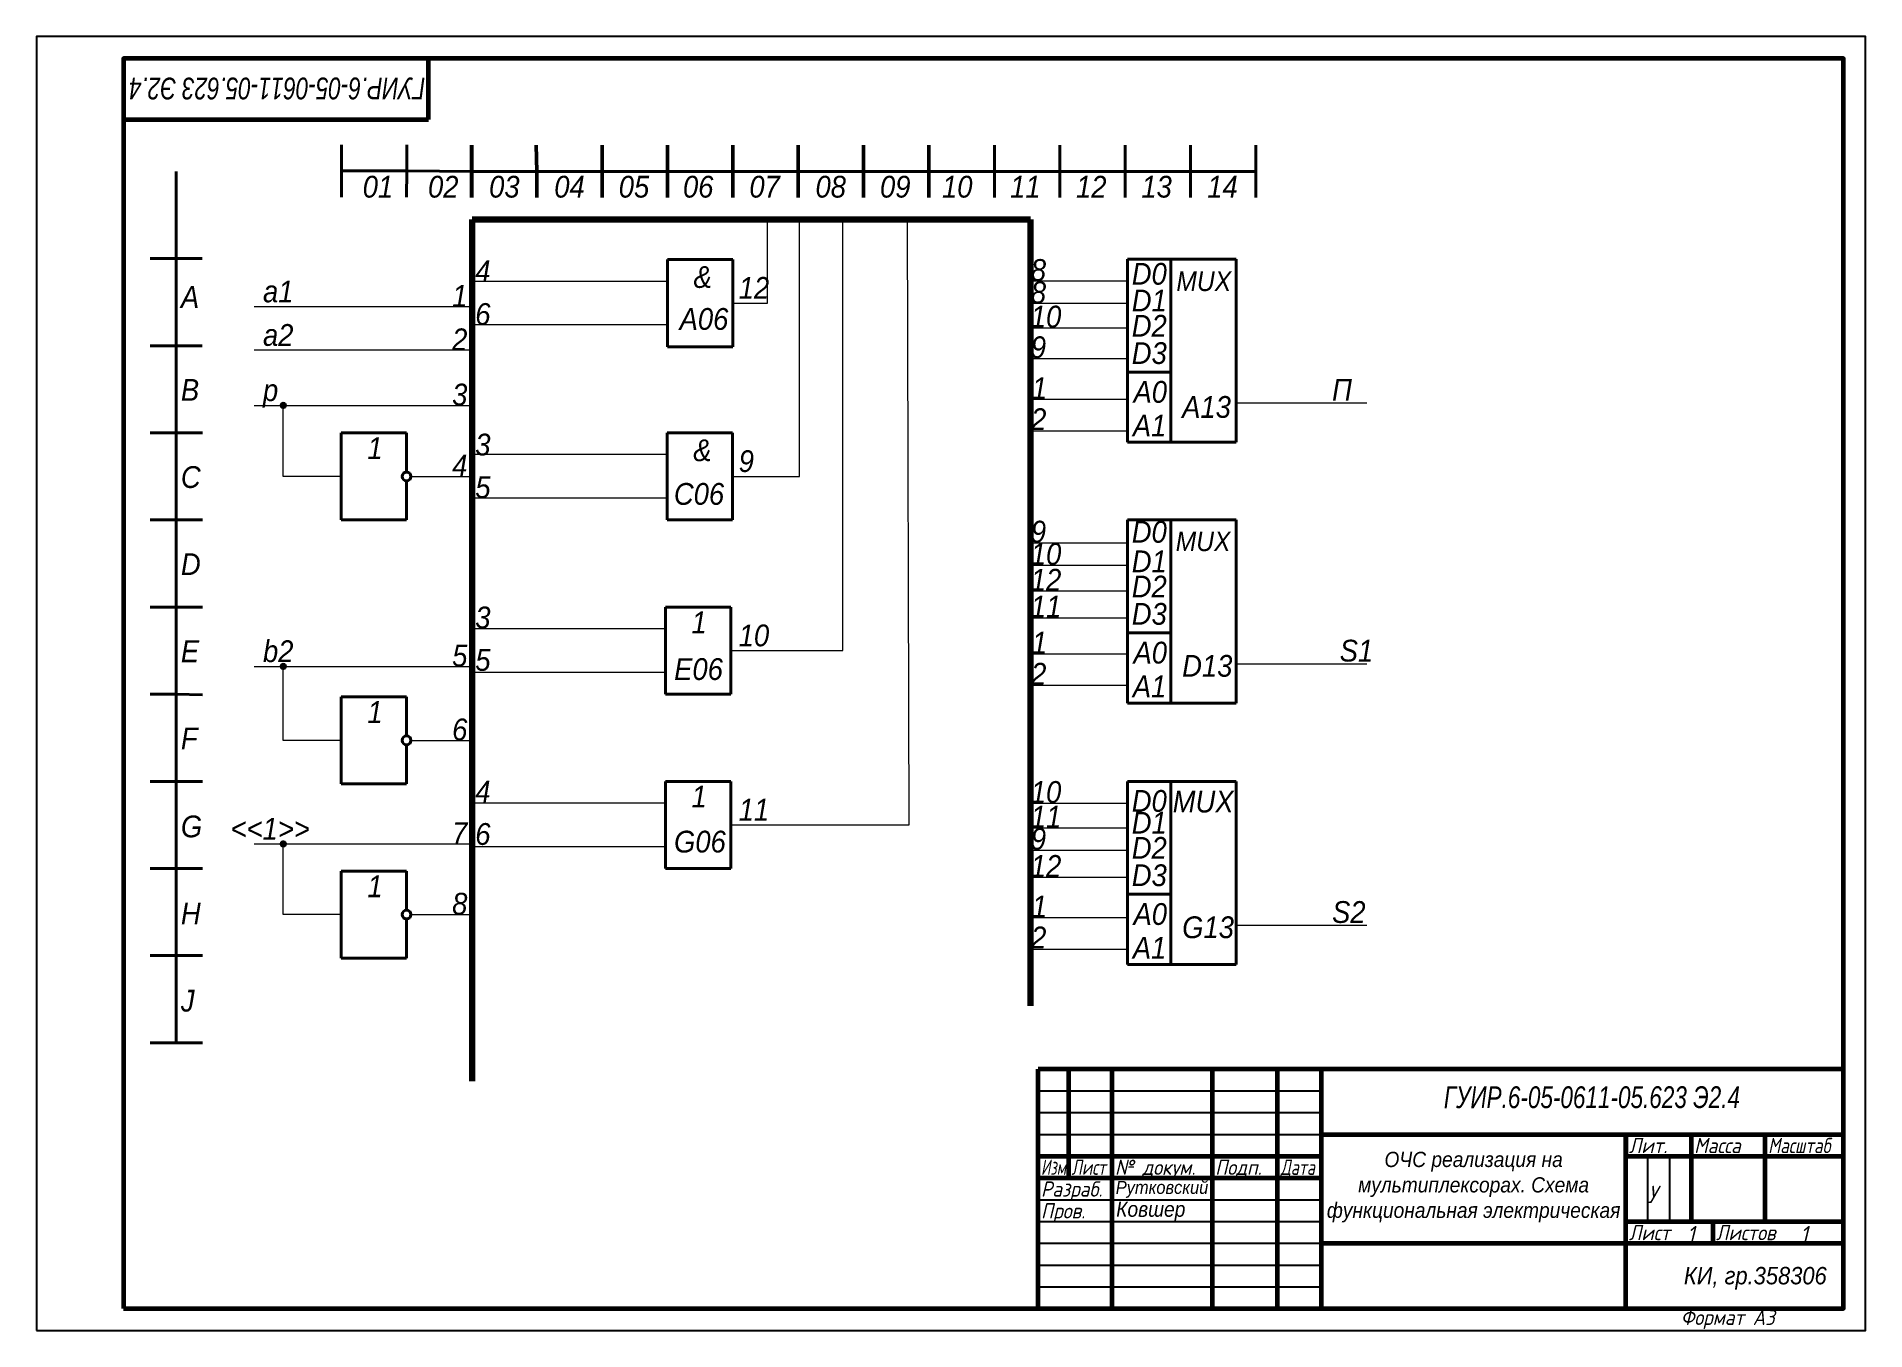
# Model space of a CAD drawing. Header units: millimetres. Extents: x 1506 to 6374, y 498 to 1899.
# Drawn here: x 3101.8 to 3521.8, y 652.4 to 949.4 of the extents above; entities that cross this region are included whole.
import ezdxf
from ezdxf.enums import TextEntityAlignment as Align

# ---------------------------------------------------------------- set-up
doc = ezdxf.new("R2010")
doc.units = ezdxf.units.MM
doc.header["$LTSCALE"] = 0.5
doc.layers.get('0').update_dxf_attribs({"lineweight": 60})
doc.layers.get('Defpoints').update_dxf_attribs({"color": 5})
doc.layers.add('4-текст', color=7, linetype='Continuous', lineweight=30, true_color=0x00ad00)
doc.layers.add('провода', color=122, linetype='Continuous', lineweight=15)
doc.layers.add('фигуры', color=7, linetype='Continuous', lineweight=40)
doc.styles.get("Standard").update_dxf_attribs({"font": 'isocpeui.ttf', "width": 0.9})
doc.styles.add('стиль1', font='ariali.ttf', dxfattribs={"width": 0.9})

msp = doc.modelspace()

# ---------------------------------------------------------------- texts
at = {"lineweight": -3, "width": 0.9}
msp.add_text('Формат А3', height=3.5, dxfattribs=at).set_placement((3479.43, 653.67))
at = {"layer": '4-текст', "style": 'стиль1', "width": 0.74019}
for rotation, p, p2 in [(180.0356, (3191.08, 940.04), (3123.07, 940)), (0.0356, (3425.02, 703.44), (3493.03, 703.48))]:
    msp.add_text('ГУИР.6-05-0611-05.623 Э2.4', height=5, rotation=rotation, dxfattribs=at).set_placement(p, p2, align=Align.FIT)
at = {"layer": '4-текст', "style": 'стиль1', "width": 0.9}
for s, height, p in [('01', 5, (3176.73, 912.47)), ('02', 5, (3191.73, 912.47)), ('03', 5, (3205.76, 912.47)), ('04', 5, (3220.72, 912.47)), ('05', 5, (3235.53, 912.47)), ('06', 5, (3250.28, 912.47)), ('07', 5, (3265.53, 912.47)), ('08', 5, (3280.72, 912.47)), ('09', 5, (3295.53, 912.47)), ('10', 5, (3309.77, 912.47)), ('11', 5, (3325.41, 912.47)), ('12', 5, (3340.55, 912.47)), ('13', 5, (3355.55, 912.47)), ('14', 5, (3370.69, 912.47)), ('4', 5, (3202.58, 893.09)), ('&', 5, (3252.72, 891.74)), ('8', 5, (3330.17, 893.35)), ('D0', 5, (3353.35, 892.47)), ('MUX', 4.5, (3363.59, 891.02)), ('A', 5, (3134.98, 887.15)), ('a1', 5, (3153.83, 888.43)), ('1', 5, (3197.27, 887.43)), ('12', 5, (3263.08, 889.24)), ('8', 5, (3330.17, 888.2)), ('D1', 5, (3353.35, 886.33)), ('6', 5, (3202.58, 883.24)), ('A06', 5, (3249.51, 882.11)), ('10', 5, (3330.17, 882.65)), ('a2', 5, (3153.83, 878.43)), ('2', 5, (3197.27, 877.43)), ('D2', 5, (3353.35, 880.54)), ('9', 5, (3330.17, 875.62)), ('D3', 5, (3353.35, 874.27)), ('B', 5, (3134.98, 865.82)), ('p', 5, (3153.83, 865.76)), ('3', 5, (3197.27, 864.76)), ('1', 5, (3330.42, 866.23)), ('A0', 5, (3353.75, 865.37)), ('П', 5, (3399.35, 865.83)), ('A13', 5, (3364.92, 861.91)), ('2', 5, (3330.23, 859.11)), ('A1', 5, (3353.59, 857.63)), ('1', 5, (3177.81, 852.47)), ('3', 5, (3202.58, 853.28)), ('&', 5, (3252.64, 851.97)), ('4', 5, (3197.27, 848.47)), ('9', 5, (3263.08, 849.47)), ('C', 5, (3134.98, 845.82)), ('5', 5, (3202.58, 843.5)), ('С06', 5, (3248.2, 841.95)), ('9', 5, (3330.17, 833.29)), ('D0', 5, (3353.35, 833.24)), ('MUX', 4.5, (3363.44, 831.32)), ('10', 5, (3330.17, 828.17)), ('D', 5, (3134.98, 825.82)), ('D1', 5, (3353.35, 826.47)), ('12', 5, (3330.17, 822.25)), ('D2', 5, (3353.35, 820.69)), ('11', 5, (3330.17, 816.09)), ('D3', 5, (3353.35, 814.41)), ('3', 5, (3202.58, 813.59)), ('1', 5, (3252.24, 812.47)), ('E', 5, (3134.98, 805.82)), ('b2', 5, (3153.83, 805.84)), ('10', 5, (3263.08, 809.47)), ('1', 5, (3330.42, 807.8)), (' S1', 5, (3399.35, 805.97)), ('5', 5, (3197.27, 804.84)), ('5', 5, (3202.58, 803.84)), ('E06', 5, (3248.26, 801.74)), ('A0', 5, (3353.75, 805.51)), ('D13', 5, (3364.92, 802.48)), ('2', 5, (3330.23, 800.67)), ('A1', 5, (3353.59, 797.77)), ('1', 5, (3177.81, 791.88)), ('F', 5, (3134.98, 785.82)), ('6', 5, (3197.27, 787.88)), ('4', 5, (3202.58, 773.63)), ('1', 5, (3252.24, 772.47)), ('10', 5, (3330.17, 773.52)), ('11', 5, (3263.08, 769.47)), ('11', 5, (3330.17, 767.85)), ('D0', 5, (3353.35, 771.47)), ('MUX', 5, (3362.75, 771.32)), ('G', 5, (3134.98, 765.62)), ('<<1>>', 5, (3146.39, 765.09)), ('7', 5, (3197.27, 764.09)), ('6', 5, (3202.58, 763.88)), ('D1', 5, (3353.35, 766.47)), ('G06', 5, (3248.23, 762.13)), ('9', 5, (3330.17, 762.76)), ('D2', 5, (3353.35, 760.69)), ('12', 5, (3330.17, 756.54)), ('1', 5, (3177.81, 751.88)), ('D3', 5, (3353.35, 754.41)), ('8', 5, (3197.27, 747.88)), ('1', 5, (3330.42, 747.26)), ('H', 5, (3134.98, 745.62)), ('A0', 5, (3353.75, 745.51)), ('S2', 5, (3399.35, 745.97)), ('2', 5, (3330.23, 740.14)), ('G13', 5, (3364.92, 742.47)), ('A1', 5, (3353.59, 737.77)), ('J', 5, (3134.98, 725.62))]:
    msp.add_text(s, height=height, dxfattribs=at).set_placement(p)
at = {"layer": '4-текст', "color": 3, "lineweight": -3}
for s, width, p in [('Лит.', 0.9, (3467.5, 693.13)), ('Масса', 0.9, (3482.5, 693.13)), ('Масштаб', 0.8, (3499.5, 693.13)), ('Изм.', 0.7, (3332.5, 688.13)), ('Лист', 0.75, (3339.5, 688.13)), ('№ докум.', 0.9, (3349.5, 688.13)), ('Подп.', 0.9, (3372.5, 688.13)), ('Дата', 0.75, (3387.5, 688.13)), ('Разраб.', 0.9, (3332.5, 683.13)), ('Пров.', 0.9, (3332.5, 678.13)), ('Лист', 0.9, (3467.5, 673.13)), ('Листов', 0.9, (3487.5, 673.13))]:
    msp.add_text(s, height=3.5, dxfattribs=dict(at, width=width)).set_placement(p)
at = {"layer": '4-текст', "insert": (3396.83, 693.43), "char_height": 3.5, "attachment_point": 1, "style": 'стиль1'}
msp.add_mtext_dynamic_manual_height_columns('\\pxqc;ОЧС реализация на мультиплексорах. Схема функциональная электрическая', width=70.0392, gutter_width=20, heights=[37.17], dxfattribs=at)
at = {"layer": 'провода', "color": 3, "width": 0.9}
for s, p in [('У', (3471.83, 681.63)), ('1', (3480.83, 672.43)), ('1', (3506.83, 672.43))]:
    msp.add_text(s, height=4, dxfattribs=at).set_placement(p)
at = {"layer": 'провода', "color": 3, "attachment_point": 1, "style": 'стиль1'}
for s, width, insert, char_height in [('Рутковский', 20.2582, (3349.67, 686.76), 3), ('Ковшер', 23, (3349.77, 682.01), 3.5), ('КИ, гр.358306', 50, (3480.14, 667), 4)]:
    msp.add_mtext_dynamic_manual_height_columns(s, width=width, gutter_width=20, heights=[0], dxfattribs=dict(at, insert=insert, char_height=char_height))

# ---------------------------------------------------------------- linework, layer by layer
for p, q in [((3121.83, 944.43), (3121.83, 930.43)), ((3191.83, 930.43), (3191.83, 944.43)), ((3121.83, 930.43), (3191.83, 930.43)), ((3466.83, 697.43), (3466.83, 692.43))]:
    msp.add_line(p, q)
at = {"lineweight": 90}
for p, q in [((3201.83, 907.43), (3201.83, 709.63)), ((3201.83, 907.43), (3301.83, 907.43)), ((3301.83, 907.43), (3330.1, 907.43)), ((3330.1, 907.43), (3330.1, 726.96))]:
    msp.add_line(p, q, dxfattribs=at)
at = {"lineweight": 60}
for p, q in [((3516.83, 712.43), (3331.83, 712.43)), ((3331.83, 657.43), (3331.83, 712.43)), ((3338.83, 712.43), (3338.83, 687.43)), ((3348.83, 657.43), (3348.83, 712.43)), ((3371.83, 712.43), (3371.83, 657.43)), ((3386.83, 657.43), (3386.83, 712.43)), ((3396.83, 712.43), (3396.83, 657.43)), ((3396.83, 697.43), (3516.83, 697.43)), ((3466.83, 657.43), (3466.83, 697.43)), ((3481.83, 697.43), (3481.83, 677.43)), ((3498.83, 677.43), (3498.83, 697.43)), ((3331.83, 692.43), (3396.83, 692.43)), ((3466.83, 692.43), (3516.83, 692.43)), ((3331.83, 687.43), (3396.83, 687.43)), ((3466.83, 677.43), (3516.83, 677.43)), ((3486.83, 672.43), (3486.83, 677.43)), ((3396.83, 672.43), (3516.83, 672.43))]:
    msp.add_line(p, q, dxfattribs=at)
at = {"lineweight": -3}
for p, q in [((3331.83, 707.43), (3396.83, 707.43)), ((3331.83, 702.43), (3396.83, 702.43)), ((3331.83, 697.43), (3396.83, 697.43)), ((3471.83, 677.43), (3471.83, 692.43)), ((3476.83, 692.43), (3476.83, 677.43)), ((3331.83, 682.43), (3396.83, 682.43)), ((3331.83, 677.43), (3396.83, 677.43)), ((3331.83, 672.43), (3396.83, 672.43)), ((3331.83, 667.43), (3396.83, 667.43)), ((3331.83, 662.43), (3396.83, 662.43))]:
    msp.add_line(p, q, dxfattribs=at)
at = {"lineweight": 60}
msp.add_lwpolyline([(3121.83, 657.43), (3516.83, 657.43), (3516.83, 944.43), (3121.83, 944.43)], close=True, dxfattribs=at)
at = {"layer": 'Defpoints'}
msp.add_lwpolyline([(3101.83, 652.43), (3521.83, 652.43), (3521.83, 949.43), (3101.83, 949.43)], close=True, dxfattribs=at)
at = {"layer": 'провода'}
for p, q in [((3269.71, 888.24), (3269.71, 907.43)), ((3277.06, 848.47), (3277.06, 907.43)), ((3287.02, 808.47), (3287.02, 907.43)), ((3302.22, 768.47), (3301.83, 907.43)), ((3246.72, 893.24), (3201.83, 893.24)), ((3329.76, 893.33), (3352.38, 893.33)), ((3261.72, 888.24), (3269.71, 888.24)), ((3329.76, 888.2), (3352.38, 888.2)), ((3246.72, 883.24), (3201.83, 883.24)), ((3330.1, 882.59), (3352.38, 882.59)), ((3329.98, 875.56), (3352.38, 875.56)), ((3330.1, 866.16), (3352.38, 866.16)), ((3377.35, 865.33), (3407.35, 865.33)), ((3151.83, 864.76), (3201.83, 864.76)), ((3158.48, 848.47), (3158.48, 864.76)), ((3329.65, 858.95), (3352.38, 858.95)), ((3246.64, 853.47), (3201.83, 853.47)), ((3171.81, 848.47), (3158.48, 848.47)), ((3187.81, 848.47), (3201.83, 848.47)), ((3261.64, 848.47), (3277.06, 848.47)), ((3246.64, 843.47), (3201.83, 843.47)), ((3329.98, 833.24), (3352.38, 833.24)), ((3330.1, 828.12), (3352.38, 828.12)), ((3330.1, 822.19), (3352.38, 822.19)), ((3330.1, 816.03), (3352.38, 816.03)), ((3246.24, 813.47), (3201.83, 813.47)), ((3261.24, 808.47), (3287.02, 808.47)), ((3330.1, 807.73), (3352.38, 807.73)), ((3151.83, 804.84), (3201.83, 804.84)), ((3158.48, 787.88), (3158.48, 804.84)), ((3246.24, 803.47), (3201.83, 803.47)), ((3377.35, 805.47), (3407.35, 805.47)), ((3330.1, 800.52), (3352.38, 800.52)), ((3171.81, 787.88), (3158.48, 787.88)), ((3187.81, 787.88), (3201.83, 787.88)), ((3246.24, 773.47), (3201.83, 773.47)), ((3330.1, 773.47), (3352.38, 773.47)), ((3261.24, 768.47), (3302.22, 768.47)), ((3330.1, 767.8), (3352.38, 767.8)), ((3151.83, 764.09), (3201.83, 764.09)), ((3158.48, 747.88), (3158.48, 764.09)), ((3246.24, 763.47), (3201.83, 763.47)), ((3330.1, 762.7), (3352.38, 762.7)), ((3330.1, 756.48), (3352.38, 756.48)), ((3171.81, 747.88), (3158.48, 747.88)), ((3187.81, 747.88), (3201.83, 747.88)), ((3330.1, 747.19), (3352.38, 747.19)), ((3377.35, 745.47), (3407.35, 745.47)), ((3330.1, 739.98), (3352.38, 739.98))]:
    msp.add_line(p, q, dxfattribs=at)
at = {"layer": 'провода', "lineweight": 15}
for p, q in [((3201.83, 887.43), (3151.83, 887.43)), ((3201.83, 877.43), (3151.83, 877.43))]:
    msp.add_line(p, q, dxfattribs=at)
at = {"layer": 'фигуры'}
for p, q in [((3171.83, 918.59), (3171.83, 924.59)), ((3186.83, 918.59), (3186.83, 924.59)), ((3201.64, 918.47), (3201.64, 924.47)), ((3201.64, 918.47), (3201.64, 924.47)), ((3201.64, 918.47), (3201.64, 924.47)), ((3201.64, 918.47), (3201.64, 924.47)), ((3201.83, 918.47), (3201.83, 924.47)), ((3201.83, 918.47), (3201.83, 924.47)), ((3201.83, 918.47), (3201.83, 924.47)), ((3201.83, 918.47), (3201.83, 924.47)), ((3216.64, 918.47), (3216.47, 924.47)), ((3216.64, 918.47), (3216.47, 924.47)), ((3216.64, 918.47), (3216.47, 924.47)), ((3216.64, 918.47), (3216.47, 924.47)), ((3216.83, 918.47), (3216.66, 924.47)), ((3216.83, 918.47), (3216.66, 924.47)), ((3216.83, 918.47), (3216.66, 924.47)), ((3216.83, 918.47), (3216.66, 924.47)), ((3231.64, 918.47), (3231.64, 924.47)), ((3231.64, 918.47), (3231.64, 924.47)), ((3231.64, 918.47), (3231.64, 924.47)), ((3231.64, 918.47), (3231.64, 924.47)), ((3231.83, 918.47), (3231.83, 924.47)), ((3231.83, 918.47), (3231.83, 924.47)), ((3231.83, 918.47), (3231.83, 924.47)), ((3231.83, 918.47), (3231.83, 924.47)), ((3246.64, 918.47), (3246.64, 924.47)), ((3246.64, 918.47), (3246.64, 924.47)), ((3246.64, 918.47), (3246.64, 924.47)), ((3246.64, 918.47), (3246.64, 924.47)), ((3246.83, 918.47), (3246.83, 924.47)), ((3246.83, 918.47), (3246.83, 924.47)), ((3246.83, 918.47), (3246.83, 924.47)), ((3246.83, 918.47), (3246.83, 924.47)), ((3261.64, 918.47), (3261.64, 924.47)), ((3261.64, 918.47), (3261.64, 924.47)), ((3261.64, 918.47), (3261.64, 924.47)), ((3261.64, 918.47), (3261.64, 924.47)), ((3261.83, 918.47), (3261.83, 924.47)), ((3261.83, 918.47), (3261.83, 924.47)), ((3261.83, 918.47), (3261.83, 924.47)), ((3261.83, 918.47), (3261.83, 924.47)), ((3276.64, 918.47), (3276.64, 924.47)), ((3276.64, 918.47), (3276.64, 924.47)), ((3276.64, 918.47), (3276.64, 924.47)), ((3276.64, 918.47), (3276.64, 924.47)), ((3276.83, 918.47), (3276.83, 924.47)), ((3276.83, 918.47), (3276.83, 924.47)), ((3276.83, 918.47), (3276.83, 924.47)), ((3276.83, 918.47), (3276.83, 924.47)), ((3291.64, 918.47), (3291.64, 924.47)), ((3291.64, 918.47), (3291.64, 924.47)), ((3291.64, 918.47), (3291.64, 924.47)), ((3291.64, 918.47), (3291.64, 924.47)), ((3291.83, 918.47), (3291.83, 924.47)), ((3291.83, 918.47), (3291.83, 924.47)), ((3291.83, 918.47), (3291.83, 924.47)), ((3291.83, 918.47), (3291.83, 924.47)), ((3306.64, 918.47), (3306.64, 924.47)), ((3306.64, 918.47), (3306.64, 924.47)), ((3306.64, 918.47), (3306.64, 924.47)), ((3306.64, 918.47), (3306.64, 924.47)), ((3306.83, 918.47), (3306.83, 924.47)), ((3306.83, 918.47), (3306.83, 924.47)), ((3306.83, 918.47), (3306.83, 924.47)), ((3306.83, 918.47), (3306.83, 924.47)), ((3321.83, 918.47), (3321.83, 924.47)), ((3336.83, 912.47), (3336.83, 924.47)), ((3336.83, 924.47), (3336.83, 918.47)), ((3351.83, 912.47), (3351.83, 924.47)), ((3351.83, 924.47), (3351.83, 918.47)), ((3366.83, 918.47), (3366.83, 924.47)), ((3366.83, 924.47), (3366.83, 912.47)), ((3381.83, 912.47), (3381.83, 924.47)), ((3133.89, 918.47), (3133.89, 898.47)), ((3186.83, 918.59), (3171.83, 918.59)), ((3171.83, 918.59), (3171.83, 912.59)), ((3186.83, 918.59), (3186.78, 912.59)), ((3201.83, 918.47), (3186.83, 918.59)), ((3241.64, 918.47), (3201.64, 918.47)), ((3201.64, 918.47), (3216.64, 918.47)), ((3201.64, 918.47), (3201.64, 912.47)), ((3241.64, 918.47), (3201.64, 918.47)), ((3201.64, 918.47), (3216.64, 918.47)), ((3201.64, 918.47), (3201.64, 912.47)), ((3241.64, 918.47), (3201.64, 918.47)), ((3201.64, 918.47), (3216.64, 918.47)), ((3201.64, 918.47), (3201.64, 912.47)), ((3241.64, 918.47), (3201.64, 918.47)), ((3201.64, 918.47), (3216.64, 918.47)), ((3201.64, 918.47), (3201.64, 912.47)), ((3241.83, 918.47), (3201.83, 918.47)), ((3201.83, 918.47), (3216.83, 918.47)), ((3201.83, 918.47), (3201.83, 912.47)), ((3241.83, 918.47), (3201.83, 918.47)), ((3201.83, 918.47), (3216.83, 918.47)), ((3201.83, 918.47), (3201.83, 912.47)), ((3241.83, 918.47), (3201.83, 918.47)), ((3201.83, 918.47), (3216.83, 918.47)), ((3201.83, 918.47), (3201.83, 912.47)), ((3241.83, 918.47), (3201.83, 918.47)), ((3201.83, 918.47), (3216.83, 918.47)), ((3201.83, 918.47), (3201.83, 912.47)), ((3216.64, 918.47), (3216.64, 912.47)), ((3216.64, 918.47), (3231.64, 918.47)), ((3216.64, 918.47), (3216.64, 912.47)), ((3216.64, 918.47), (3231.64, 918.47)), ((3216.64, 918.47), (3216.64, 912.47)), ((3216.64, 918.47), (3231.64, 918.47)), ((3216.64, 918.47), (3216.64, 912.47)), ((3216.64, 918.47), (3231.64, 918.47)), ((3216.83, 918.47), (3216.83, 912.47)), ((3216.83, 918.47), (3231.83, 918.47)), ((3216.83, 918.47), (3216.83, 912.47)), ((3216.83, 918.47), (3231.83, 918.47)), ((3216.83, 918.47), (3216.83, 912.47)), ((3216.83, 918.47), (3231.83, 918.47)), ((3216.83, 918.47), (3216.83, 912.47)), ((3216.83, 918.47), (3231.83, 918.47)), ((3231.64, 918.47), (3231.64, 912.47)), ((3231.64, 918.47), (3246.64, 918.47)), ((3231.64, 918.47), (3231.64, 912.47)), ((3231.64, 918.47), (3246.64, 918.47)), ((3231.64, 918.47), (3231.64, 912.47)), ((3231.64, 918.47), (3246.64, 918.47)), ((3231.64, 918.47), (3231.64, 912.47)), ((3231.64, 918.47), (3246.64, 918.47)), ((3231.83, 918.47), (3231.83, 912.47)), ((3231.83, 918.47), (3246.83, 918.47)), ((3231.83, 918.47), (3231.83, 912.47)), ((3231.83, 918.47), (3246.83, 918.47)), ((3231.83, 918.47), (3231.83, 912.47)), ((3231.83, 918.47), (3246.83, 918.47)), ((3231.83, 918.47), (3231.83, 912.47)), ((3231.83, 918.47), (3246.83, 918.47)), ((3246.64, 918.47), (3246.64, 912.47)), ((3246.64, 918.47), (3261.64, 918.47)), ((3246.64, 918.47), (3246.64, 912.47)), ((3246.64, 918.47), (3261.64, 918.47)), ((3246.64, 918.47), (3246.64, 912.47)), ((3246.64, 918.47), (3261.64, 918.47)), ((3246.64, 918.47), (3246.64, 912.47)), ((3246.64, 918.47), (3261.64, 918.47)), ((3246.83, 918.47), (3246.83, 912.47)), ((3246.83, 918.47), (3261.83, 918.47)), ((3246.83, 918.47), (3246.83, 912.47)), ((3246.83, 918.47), (3261.83, 918.47)), ((3246.83, 918.47), (3246.83, 912.47)), ((3246.83, 918.47), (3261.83, 918.47)), ((3246.83, 918.47), (3246.83, 912.47)), ((3246.83, 918.47), (3261.83, 918.47)), ((3261.64, 918.47), (3261.64, 912.47)), ((3261.64, 918.47), (3276.64, 918.47)), ((3261.64, 918.47), (3261.64, 912.47)), ((3261.64, 918.47), (3276.64, 918.47)), ((3261.64, 918.47), (3261.64, 912.47)), ((3261.64, 918.47), (3276.64, 918.47)), ((3261.64, 918.47), (3261.64, 912.47)), ((3261.64, 918.47), (3276.64, 918.47)), ((3261.83, 918.47), (3261.83, 912.47)), ((3261.83, 918.47), (3276.83, 918.47)), ((3261.83, 918.47), (3261.83, 912.47)), ((3261.83, 918.47), (3276.83, 918.47)), ((3261.83, 918.47), (3261.83, 912.47)), ((3261.83, 918.47), (3276.83, 918.47)), ((3261.83, 918.47), (3261.83, 912.47)), ((3261.83, 918.47), (3276.83, 918.47)), ((3276.64, 918.47), (3276.64, 912.47)), ((3276.64, 918.47), (3291.64, 918.47)), ((3276.64, 918.47), (3276.64, 912.47)), ((3276.64, 918.47), (3291.64, 918.47)), ((3276.64, 918.47), (3276.64, 912.47)), ((3276.64, 918.47), (3291.64, 918.47)), ((3276.64, 918.47), (3276.64, 912.47)), ((3276.64, 918.47), (3291.64, 918.47)), ((3276.83, 918.47), (3276.83, 912.47)), ((3276.83, 918.47), (3291.83, 918.47)), ((3276.83, 918.47), (3276.83, 912.47)), ((3276.83, 918.47), (3291.83, 918.47)), ((3276.83, 918.47), (3276.83, 912.47)), ((3276.83, 918.47), (3291.83, 918.47)), ((3276.83, 918.47), (3276.83, 912.47)), ((3276.83, 918.47), (3291.83, 918.47)), ((3291.64, 918.47), (3291.64, 912.47)), ((3291.64, 918.47), (3306.64, 918.47)), ((3291.64, 918.47), (3291.64, 912.47)), ((3291.64, 918.47), (3306.64, 918.47)), ((3291.64, 918.47), (3291.64, 912.47)), ((3291.64, 918.47), (3306.64, 918.47)), ((3291.64, 918.47), (3291.64, 912.47)), ((3291.64, 918.47), (3306.64, 918.47)), ((3291.83, 918.47), (3291.83, 912.47)), ((3291.83, 918.47), (3306.83, 918.47)), ((3291.83, 918.47), (3291.83, 912.47)), ((3291.83, 918.47), (3306.83, 918.47)), ((3291.83, 918.47), (3291.83, 912.47)), ((3291.83, 918.47), (3306.83, 918.47)), ((3291.83, 918.47), (3291.83, 912.47)), ((3291.83, 918.47), (3306.83, 918.47)), ((3306.64, 918.47), (3306.64, 912.47)), ((3306.64, 918.47), (3306.64, 912.47)), ((3306.64, 918.47), (3306.64, 912.47)), ((3306.64, 918.47), (3306.64, 912.47)), ((3306.83, 918.47), (3306.83, 912.47)), ((3306.83, 918.47), (3306.83, 912.47)), ((3306.83, 918.47), (3306.83, 912.47)), ((3306.83, 918.47), (3306.83, 912.47)), ((3306.83, 918.47), (3321.83, 918.47)), ((3321.83, 918.47), (3321.83, 912.47)), ((3321.83, 918.47), (3336.83, 918.47)), ((3336.83, 918.47), (3336.83, 912.47)), ((3336.83, 918.47), (3351.83, 918.47)), ((3351.83, 918.47), (3351.83, 912.47)), ((3351.83, 918.47), (3366.83, 918.47)), ((3366.83, 912.47), (3366.83, 918.47)), ((3366.83, 918.47), (3381.83, 918.47)), ((3381.83, 918.47), (3381.83, 912.47)), ((3133.89, 898.47), (3127.89, 898.47)), ((3133.89, 898.47), (3139.89, 898.47)), ((3133.89, 898.47), (3133.89, 878.47)), ((3352.35, 856.31), (3352.35, 898.33)), ((3352.35, 898.33), (3362.35, 898.33)), ((3362.35, 898.33), (3377.35, 898.33)), ((3362.35, 898.33), (3362.35, 856.31)), ((3377.35, 898.33), (3377.35, 856.31)), ((3133.89, 878.47), (3127.89, 878.47)), ((3133.89, 878.47), (3139.89, 878.47)), ((3133.89, 878.47), (3133.9, 858.47)), ((3352.35, 872.43), (3362.35, 872.43)), ((3133.9, 858.47), (3127.9, 858.47)), ((3133.9, 858.47), (3139.9, 858.47)), ((3133.9, 858.47), (3133.9, 838.47)), ((3352.35, 856.31), (3362.23, 856.31)), ((3377.35, 856.31), (3362.23, 856.31)), ((3133.9, 838.47), (3127.9, 838.47)), ((3133.9, 838.47), (3139.9, 838.47)), ((3133.9, 838.47), (3133.9, 818.47)), ((3352.35, 796.45), (3352.35, 838.47)), ((3352.35, 838.47), (3362.35, 838.47)), ((3362.35, 838.47), (3377.35, 838.47)), ((3362.35, 838.47), (3362.35, 796.45)), ((3377.35, 838.47), (3377.35, 796.45)), ((3133.9, 818.47), (3127.9, 818.47)), ((3133.9, 818.47), (3139.9, 818.47)), ((3133.9, 818.47), (3133.9, 798.47)), ((3246.24, 818.47), (3261.24, 818.47)), ((3246.24, 798.47), (3246.24, 818.47)), ((3261.24, 818.47), (3261.24, 798.47)), ((3352.35, 812.57), (3362.35, 812.57)), ((3133.9, 798.47), (3127.9, 798.47)), ((3133.9, 798.47), (3139.9, 798.33)), ((3133.9, 798.47), (3133.9, 778.47)), ((3261.24, 798.47), (3246.24, 798.47)), ((3352.35, 796.45), (3362.23, 796.45)), ((3377.35, 796.45), (3362.23, 796.45)), ((3133.9, 778.47), (3127.9, 778.47)), ((3133.9, 778.47), (3139.9, 778.47)), ((3133.9, 778.47), (3133.9, 758.47)), ((3246.24, 778.47), (3261.24, 778.47)), ((3246.24, 758.47), (3246.24, 778.47)), ((3261.24, 778.47), (3261.24, 758.47)), ((3352.35, 736.45), (3352.35, 778.47)), ((3352.35, 778.47), (3362.35, 778.47)), ((3362.35, 778.47), (3377.35, 778.47)), ((3362.35, 778.47), (3362.35, 736.45)), ((3377.35, 778.47), (3377.35, 736.45)), ((3133.9, 758.47), (3127.9, 758.47)), ((3133.9, 758.47), (3139.9, 758.47)), ((3133.9, 758.47), (3133.9, 738.47)), ((3261.24, 758.47), (3246.24, 758.47)), ((3352.35, 752.57), (3362.35, 752.57)), ((3133.9, 738.47), (3127.9, 738.47)), ((3133.9, 738.47), (3139.9, 738.47)), ((3133.9, 738.47), (3133.9, 718.47)), ((3352.35, 736.45), (3362.23, 736.45)), ((3377.35, 736.45), (3362.23, 736.45)), ((3133.9, 718.47), (3127.9, 718.47)), ((3133.9, 718.47), (3139.9, 718.47))]:
    msp.add_line(p, q, dxfattribs=at)
at = {"layer": 'фигуры', "lineweight": 40}
for p, q in [((3246.72, 878.24), (3246.72, 898.24)), ((3261.72, 898.24), (3246.72, 898.24)), ((3261.72, 898.24), (3261.72, 878.24)), ((3261.72, 878.24), (3246.72, 878.24)), ((3171.81, 858.47), (3186.81, 858.47)), ((3171.81, 838.47), (3171.81, 858.47)), ((3186.81, 858.47), (3186.81, 849.47)), ((3246.64, 838.47), (3246.64, 858.47)), ((3261.64, 858.47), (3246.64, 858.47)), ((3261.64, 858.47), (3261.64, 838.47)), ((3186.81, 847.47), (3186.81, 838.47)), ((3186.81, 838.47), (3171.81, 838.47)), ((3261.64, 838.47), (3246.64, 838.47)), ((3171.81, 797.88), (3186.81, 797.88)), ((3171.81, 777.88), (3171.81, 797.88)), ((3186.81, 797.88), (3186.81, 788.88)), ((3186.81, 786.88), (3186.81, 777.88)), ((3186.81, 777.88), (3171.81, 777.88)), ((3171.81, 757.88), (3186.81, 757.88)), ((3171.81, 737.88), (3171.81, 757.88)), ((3186.81, 757.88), (3186.81, 748.88)), ((3186.81, 746.88), (3186.81, 737.88)), ((3186.81, 737.88), (3171.81, 737.88))]:
    msp.add_line(p, q, dxfattribs=at)
at = {"layer": 'фигуры'}
for centre in [(3158.48, 864.76), (3158.48, 804.84), (3158.48, 764.09)]:
    msp.add_circle(centre, 0.5, dxfattribs=at)
at = {"layer": 'фигуры', "lineweight": 40}
for centre in [(3186.81, 848.47), (3186.81, 787.88), (3186.81, 747.88)]:
    msp.add_circle(centre, 1, dxfattribs=at)

msp.set_redraw_order([(e.dxf.handle, doc.entitydb.next_handle()) for e in msp.query("TEXT MTEXT ATTDEF DIMENSION ARC_DIMENSION")])  # texts and dimensions are drawn at this point

doc.saveas('drawing.dxf')
